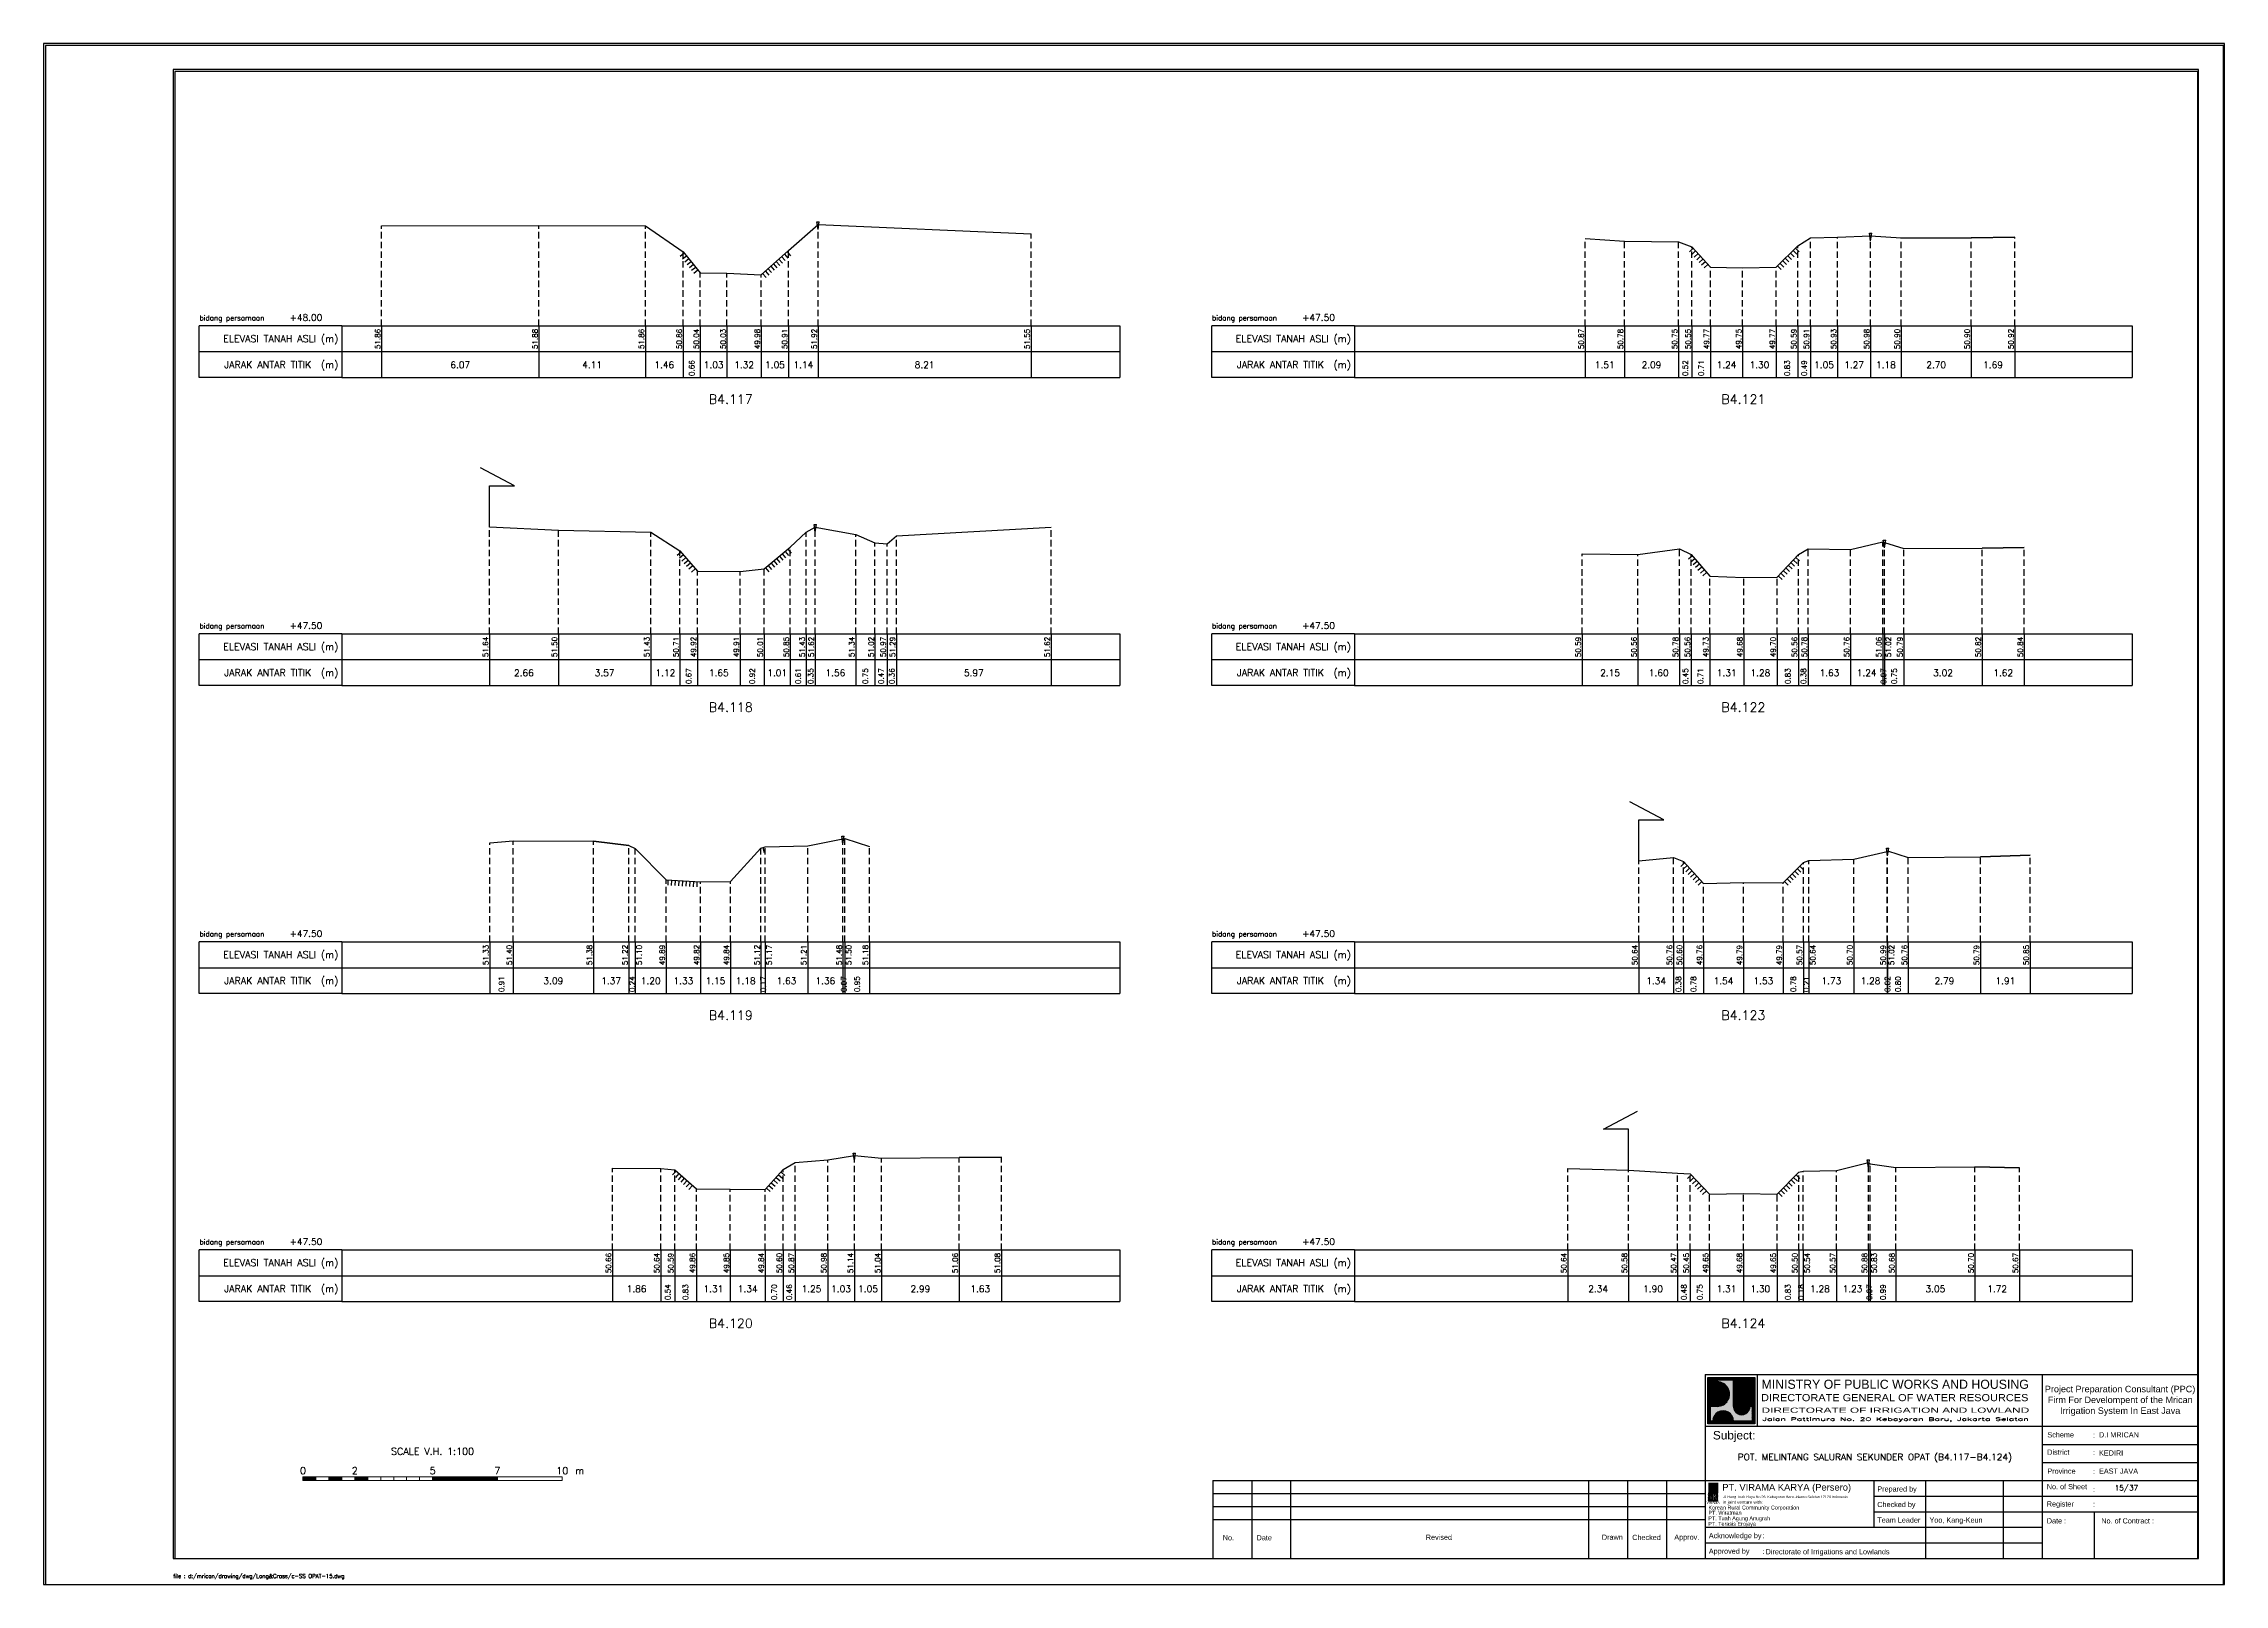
# Model space of a CAD drawing. Header units: inches. Extents: x -11 to 3175, y -842 to -783.
# Drawn here: x 1199 to 1283.1, y -842 to -782.6 of the extents above; entities that cross this region are included whole.
import ezdxf
from ezdxf.enums import TextEntityAlignment as Align

# ---------------------------------------------------------------- set-up
doc = ezdxf.new("R2010")
doc.units = ezdxf.units.IN
doc.header["$MEASUREMENT"] = 0
doc.linetypes.add('DASHED2', pattern=[0.375, 0.25, -0.125])
doc.layers.add('KOP', color=7, linetype='Continuous')
doc.layers.add('pelengkap', color=7, linetype='Continuous')
doc.styles.add('ARIAL', font='arial.ttf')
doc.styles.add('battang01', font='arial.ttf')
doc.styles.add('L100', font='simplex.shx', dxfattribs={"height": 0.254})
doc.styles.add('L140', font='simplex.shx', dxfattribs={"height": 0.356})
doc.styles.add('L60', font='simplex.shx', dxfattribs={"height": 0.152})
doc.styles.add('L80', font='simplex.shx', dxfattribs={"height": 0.203})
doc.styles.add('ROMANS-N', font='ROMANS.SHX', dxfattribs={"width": 0.8})
doc.styles.add('SONDU', font='arial.ttf')
doc.styles.get("Standard").update_dxf_attribs({"font": 'simplex.shx'})
doc.styles.add('STYLE1', font='arial.ttf', dxfattribs={"height": 0.2})
pattern_1 = [(45, (0, 0), (-0.08838834764831843, 0.08838834764831845), [])]

# ---------------------------------------------------------------- blocks, each defined once
blk = doc.blocks.new('kop')
at = {"layer": 'KOP'}
h = blk.add_hatch(color=3, dxfattribs=at)
h.paths.add_polyline_path([(609.8653532927285, 69.7965174242664), (591.8076082223538, 69.7965174242664), (591.8076082223538, 51.90947071793616), (609.8653532927285, 51.90947071793616)])
h.paths.add_polyline_path([(592.1020534932645, 52.24844148547069), (592.1020534932645, 69.50460869670152), (609.5341911203627, 69.50460869670152), (609.5341911203627, 52.24844148547069)], flags=16)
edge = h.paths.add_edge_path(flags=0)
edge.add_line((608.873529834174, 52.90910277674104), (601.6712012034158, 52.90910277674104))
edge.add_ellipse((597.6820295724688, 52.91975268540099), major_axis=(2.820780363398898, 2.820780363398898), ratio=0.9999999999999934, start_angle=314.8470375744171, end_angle=495.1529624255826)
edge.add_line((593.6928579415221, 52.90910277674104), (592.7627147794652, 52.90910277674104))
edge.add_line((592.7627147794651, 52.90910277674104), (592.7627147794651, 58.62619728620361))
edge.add_line((592.7627147794651, 58.62619728620368), (595.428986556629, 58.62619728620368))
edge.add_ellipse((595.4289865566291, 63.36824099147847), major_axis=(-3.353131261170752, 3.353131261170752), ratio=0.9999999999999983, start_angle=134.9999999999999, end_angle=314.9999999999999)
edge.add_line((595.4289865566291, 68.11028469675327), (595.4289865566291, 68.84394741944757))
edge.add_line((595.4289865566291, 68.84394741944752), (601.6547436091821, 68.84394741944752))
edge.add_line((601.6547436091821, 68.84394741944752), (601.6547436091821, 58.59413430307072))
edge.add_ellipse((604.8563547331537, 58.62619728605213), major_axis=(2.263994459030571, 2.263994459030571), ratio=0.9999999999991376, start_angle=135.5737774266452, end_angle=315.0000000026869)
edge.add_line((608.0581264027169, 58.62619728620368), (608.873529834174, 58.62619728620368))
edge.add_line((608.873529834174, 58.62619728620368), (608.873529834174, 52.9091027767411))
h = blk.add_hatch(dxfattribs=at)
h.set_pattern_fill('ANSI31', color=21)
h.set_pattern_definition(pattern_1)
h.paths.add_polyline_path([(609.5341911203627, 69.50460869670152), (592.1020534932645, 69.50460869670152), (592.1020534932645, 52.24844148547069), (609.5341911203627, 52.24844148547069)])
edge = h.paths.add_edge_path(flags=16)
edge.add_line((608.0581264038578, 58.62619728331649), (608.873529834174, 58.62619728331649))
edge.add_line((608.873529834174, 58.62619728331649), (608.873529834174, 52.90910277674104))
edge.add_line((608.873529834174, 52.90910277674104), (601.6712012043477, 52.90910277674104))
edge.add_ellipse((597.6820295732255, 52.91975268530538), major_axis=(-2.820780363950464, 2.820780363950464), ratio=0.9999999999999999, start_angle=224.8470375717975, end_angle=405.1529624282025)
edge.add_line((593.6928579421033, 52.90910277674104), (592.7627147794651, 52.90910277674104))
edge.add_line((592.7627147794651, 52.90910277674104), (592.7627147794651, 58.62619728331649))
edge.add_line((592.7627147794651, 58.62619728331649), (595.4289865705781, 58.62619728331649))
edge.add_ellipse((595.4289865571182, 63.3682409894528), major_axis=(-3.353131262124677, 3.353131262124677), ratio=0.9999999999999912, start_angle=134.9999999999997, end_angle=314.9999999999998)
edge.add_line((595.4289865571182, 68.11028469676671), (595.4289865571182, 68.84394741944752))
edge.add_line((595.4289865571182, 68.84394741944752), (601.6547436095548, 68.84394741944752))
edge.add_line((601.6547436095548, 68.84394741944752), (601.6547436095548, 58.5941344047481))
edge.add_ellipse((604.8563547345466, 58.62619728331649), major_axis=(-2.263994459341034, 2.263994459341035), ratio=0.999999999999965, start_angle=45.57377555810933, end_angle=225.000000000001)
h = blk.add_hatch(color=3, dxfattribs=at)
edge = h.paths.add_edge_path()
edge.add_line((601.6547436091821, 68.84394741944752), (595.4289865566291, 68.84394741944752))
edge.add_line((595.4289865566291, 68.84394741944752), (595.4289865566291, 68.11028469675321))
edge.add_ellipse((595.4289865566291, 63.36824099147847), major_axis=(-3.353131261170759, 3.353131261170758), ratio=0.9999999999999979, start_angle=134.9999999999999, end_angle=314.99999999999994, ccw=False)
edge.add_line((595.4289865566291, 58.62619728620368), (592.7627147794652, 58.62619728620368))
edge.add_line((592.7627147794651, 58.62619728620368), (592.7627147794651, 52.9091027767411))
edge.add_line((592.7627147794651, 52.90910277674104), (593.692857941522, 52.90910277674104))
edge.add_ellipse((597.6820295724688, 52.91975268540099), major_axis=(-2.820780363398898, 2.820780363398898), ratio=0.9999999999999934, start_angle=-135.1529624255826, end_angle=45.15296242558293, ccw=False)
edge.add_line((601.6712012034156, 52.90910277674104), (608.8735298341738, 52.90910277674104))
edge.add_line((608.873529834174, 52.90910277674104), (608.873529834174, 58.62619728620361))
edge.add_line((608.873529834174, 58.62619728620368), (608.0581264027169, 58.62619728620368))
edge.add_ellipse((604.856354733136, 58.62619728987087), major_axis=(2.263994459042317, 2.263994459042318), ratio=0.9999999999997576, start_angle=134.426222510409, end_angle=314.999999934367, ccw=False)
edge.add_line((601.6547436091821, 58.65826027636805), (601.6547436091821, 68.8439474194476))
h = blk.add_hatch(dxfattribs=at)
h.set_pattern_fill('ANSI31', color=41)
h.set_pattern_definition(pattern_1)
h.paths.add_polyline_path([(595.5939701222399, 25.44229578518152), (591.9923714647559, 25.44229578518152), (591.9923714647559, 22.12011222587194), (595.5939701222399, 22.12011222587194)])
h.paths.add_polyline_path([(594.8290399212113, 23.80107538915849), (595.486404190889, 22.50553331270966), (594.9518442189607, 22.50553331270966), (594.3704352444638, 23.59173922572727), (594.3704352444638, 22.50553331270966), (593.8526512319377, 22.50553331270966), (593.8526512319377, 24.7253559070662), (593.2416323709347, 22.50553331270966), (592.8436656118323, 22.50553331270966), (592.1206616099082, 25.0450254569166), (592.6728596590955, 25.0450254569166), (593.0257276515837, 23.53939475651638), (593.4088768836065, 25.0450254569166), (594.3704352444638, 25.0450254569166), (594.3704352444638, 23.99209855350495), (594.8904903176194, 25.0450254569166), (595.4627761213299, 25.0450254569166)], flags=16)
at = {"color": 2}
blk.add_lwpolyline([(-49.29008735655361, -9.987386569675465), (790.6905617838997, -9.987386569675465), (790.6905617838997, 583.2926438577114), (-49.29008735655361, 583.2926438577114)], close=True, dxfattribs=at)
at = {"color": 6}
blk.add_lwpolyline([(0.6493091440684111, 0.0004927304488262507), (780.7026824837753, 0.0004927304488262507), (780.7026824837753, 573.3047645575871), (0.6493091440684111, 573.3047645575871)], close=True, dxfattribs=at)
at = {"layer": 'KOP', "color": 5}
for p, q in [((590.8030303217506, 70.96299432783698), (590.8030303217506, 29.98464833497903)), ((590.8030303217506, 70.96299432783698), (780.7026824837753, 70.96299432783698)), ((400.9033781597261, 29.98464833497903), (400.9033781597261, 0.0004927304488262507)), ((400.9033781597261, 29.98464833497903), (590.8030303217506, 29.98464833497903)), ((590.8030303217506, 29.98464833497903), (590.8030303217506, 0.0004927304488262507))]:
    blk.add_line(p, q, dxfattribs=at)
at = {"layer": 'KOP', "color": 3}
for p, q in [((591.8076082223538, 69.7965174242664), (609.8653532927285, 69.7965174242664)), ((591.8076082223538, 51.90947071793616), (591.8076082223538, 69.7965174242664)), ((592.1020534932645, 69.50460869670152), (609.5341911203627, 69.50460869670152)), ((592.1020534932645, 52.24844148547069), (592.1020534932645, 69.50460869670152)), ((595.4289865571182, 68.84394741502373), (595.4289865571182, 68.1102846954029)), ((595.4289865566291, 68.84394741944752), (601.6547436091821, 68.84394741944752)), ((601.6547436095548, 58.59413430414176), (601.6547436095548, 68.84394741502373)), ((609.5341911203627, 69.50460869670152), (609.5341911203627, 52.24844148547069)), ((609.8653532927285, 69.7965174242664), (609.8653532927285, 51.90947071793616)), ((609.8653532927285, 51.90947071793616), (591.8076082223538, 51.90947071793616)), ((609.5341911203627, 52.24844148547069), (592.1020534932645, 52.24844148547069)), ((592.7627147794651, 52.90910277674104), (592.7627147794651, 58.62619728620368)), ((595.4289865571182, 58.62619728331649), (592.7627147799426, 58.62619728331649)), ((593.6928579415221, 52.90910277674104), (592.7627147794651, 52.90910277674104)), ((608.873529834174, 52.90910277674104), (601.6712012034156, 52.90910277674104)), ((608.8735298352565, 58.62619728331649), (608.0581264038578, 58.62619728331649)), ((608.873529834174, 58.62619728620368), (608.873529834174, 52.90910277674104)), ((720.7343712747147, 43.97725428375983), (780.7026824837753, 43.97725428375983)), ((720.7343712747147, 36.98095130936949), (780.7026824837753, 36.98095130936949)), ((415.895455961991, 29.98464833497903), (415.895455961991, 0.0004927304488262507)), ((430.8875337642562, 29.98464833497903), (430.8875337642562, 0.0004927304488262507)), ((545.8267969149554, 29.98464833497903), (545.8267969149554, 0.0004927304488262507)), ((560.8188747172203, 29.98464833497903), (560.8188747172203, 0.0004927304488262507)), ((575.8109525194855, 29.98464833497903), (575.8109525194855, 0.0004927304488262507)), ((655.7687007982327, 29.98464833497903), (655.7687007982327, 11.99415497226093)), ((675.7581378679197, 29.98464833497903), (675.7581378679197, 0.0004927304488262507)), ((705.7422934724498, 29.98464833497903), (705.7422934724498, 0.0004927304488262507)), ((400.9033781597261, 24.98728906755738), (590.8030303217506, 24.98728906755738)), ((400.9033781597261, 19.98992980013563), (590.8030303217506, 19.98992980013563)), ((655.7687007982327, 23.98781721407303), (720.7343712747147, 23.98781721407303)), ((655.7687007982327, 17.99098609316704), (720.7343712747147, 17.99098609316704)), ((720.7343712747147, 23.98781721407303), (780.7026824837753, 23.98781721407303)), ((720.7343712747147, 17.99098609316704), (780.7026824837753, 17.99098609316704)), ((740.7238083444017, 17.99098609316704), (740.7238083444017, 0.0004927304488262507)), ((400.9033781597261, 14.99257053271398), (590.8030303217506, 14.99257053271398)), ((590.8030303217506, 5.997323851354935), (720.7343712747147, 5.997323851354935))]:
    blk.add_line(p, q, dxfattribs=at)
at = {"layer": 'KOP', "color": 4}
for p, q in [((610.7924673914374, 70.96299432783698), (610.7924673914374, 50.97355725815018)), ((720.7343712747147, 70.96299432783698), (720.7343712747147, 0.0004927304488262507)), ((590.8030303217506, 50.97355725815018), (720.7343712747147, 50.97355725815018)), ((720.7343712747147, 50.97355725815018), (780.7026824837753, 50.97355725815018)), ((590.8030303217506, 29.98464833497903), (720.7343712747147, 29.98464833497903)), ((720.7343712747147, 29.98464833497903), (780.7026824837753, 29.98464833497903)), ((590.8030303217506, 11.99415497226093), (720.7343712747147, 11.99415497226093))]:
    blk.add_line(p, q, dxfattribs=at)
at = {"layer": 'KOP', "color": 41}
blk.add_line((595.5939701222399, 22.12011222587194), (591.9923714647559, 22.12011222587194), dxfattribs=at)
for points in [[(591.9923714647559, 25.44229578518152), (595.5939701222399, 25.44229578518152)], [(592.2042302093139, 25.44229578518152), (592.4160889538717, 25.44229578518152)], [(592.6279476984296, 25.44229578518152), (592.8398064429874, 25.44229578518152)], [(593.0516651875452, 25.44229578518152), (593.2635239321031, 25.44229578518152)], [(593.475382676661, 25.44229578518152), (593.6872414212188, 25.44229578518152)], [(593.8991001657766, 25.44229578518152), (594.1109589103345, 25.44229578518152)], [(594.3228176548924, 25.44229578518152), (594.5346763994503, 25.44229578518152)], [(594.7465351440081, 25.44229578518152), (594.958393888566, 25.44229578518152)], [(595.1702526331238, 25.44229578518152), (595.3821113776818, 25.44229578518152)], [(592.1206616099082, 25.0450254569166), (592.6728596590955, 25.0450254569166)], [(592.1206616099082, 25.0450254569166), (592.8436656118323, 22.50553331270964)], [(592.6728596590955, 25.04502545691657), (593.0257276515837, 23.53939475651638), (593.4088768836065, 25.04502545691663)], [(592.8436656118323, 22.50553331270966), (593.2416323709347, 22.50553331270966)], [(593.2416323709347, 22.50553331270964), (593.8526512319377, 24.7253559070662)], [(593.4088768836065, 25.0450254569166), (594.3704352444638, 25.0450254569166)], [(593.8526512319377, 22.50553331270966), (593.8526512319377, 24.7253559070662)], [(593.8526512319377, 22.50553331270966), (594.3704352444638, 22.50553331270966)], [(594.3704352444638, 25.0450254569166), (594.3704352444638, 23.99209855350495)], [(594.3704352444638, 23.99209855350495), (594.8904903176194, 25.04502545691664)], [(594.9518442189607, 22.50553331270961), (594.3704352444638, 23.59173922572727)], [(594.3704352444638, 23.59173922572727), (594.3704352444638, 22.50553331270966)], [(594.8290399212113, 23.80107538915849), (595.4627761213299, 25.04502545691658)], [(594.8290399212113, 23.80107538915849), (595.486404190889, 22.50553331270966)], [(594.8904903176194, 25.0450254569166), (595.4627761213299, 25.0450254569166)], [(594.9518442189607, 22.50553331270966), (595.486404190889, 22.50553331270966)]]:
    blk.add_lwpolyline(points, dxfattribs=at)
at = {"layer": 'KOP', "color": 42}
for points in [[(592.1962927759001, 29.11418325926331), (592.1962927759001, 25.44229578518152)], [(592.5354066955362, 29.11418325926331), (592.5354066955362, 25.44229578518152)], [(592.9591241846518, 29.11418325926331), (592.9591241846518, 25.44229578518152)], [(593.3828416737675, 29.11418325926331), (593.3828416737675, 25.44229578518152)], [(593.8065591628832, 29.11418325926331), (593.8065591628832, 25.44229578518152)], [(594.2302766519989, 29.11418325926331), (594.2302766519989, 25.44229578518152)], [(594.6539941411147, 29.11418325926331), (594.6539941411147, 25.44229578518152)], [(595.0777116302304, 29.11418325926331), (595.0777116302304, 25.44229578518152)], [(595.5014291193462, 29.11418325926331), (595.5014291193462, 25.44229578518152)]]:
    blk.add_lwpolyline(points, dxfattribs=at)
at = {"layer": 'KOP', "color": 3}
for centre, major_axis, ratio, start_param, end_param in [((595.4289865571182, 63.3682409894528), (-3.353131262124677, 3.353131262124677), 0.9999999999999912, 2.35619449019234, 5.497787143782134), ((597.6820295732255, 52.91975268530538), (-2.820780363950464, 2.820780363950464), 0.9999999999999998, 3.924321118983262, 7.071253168581014), ((604.8563547345466, 58.62619728331649), (-2.263994459341034, 2.263994459341035), 0.9999999999999651, 0.7853981633974656, 3.926990816987259)]:
    blk.add_ellipse(centre, major_axis=major_axis, ratio=ratio, start_param=start_param, end_param=end_param, dxfattribs=at)
at = {"layer": 'KOP', "color": 5, "style": 'SONDU'}
for s, height, width, p, p2 in [('MINISTRY OF PUBLIC WORKS AND HOUSING', 3.49815148719519, 0.9710490151369037, (612.4932982688147, 65.39724920043633), (715.583635835389, 65.39724920043633)), ('DIRECTORATE GENERAL OF WATER RESOURCES', 2.748547597081934, 1.100714376561997, (612.3259886324004, 60.61804978528377), (715.4154333181652, 60.61804978528377)), ('DIRECTORATE OF IRRIGATION AND LOWLAND', 1.99894370696868, 1.63875262601232, (612.5247331509995, 56.15346481889102), (715.7518429621628, 56.15346481889102))]:
    blk.add_text(s, height=height, dxfattribs=dict(at, width=width)).set_placement(p, p2, align=Align.FIT)
at = {"layer": 'KOP', "color": 3, "style": 'ROMANS-N', "width": 1.832260783358812}
blk.add_text('Jalan Pattimura No. 20 Kebayoran Baru, Jakarta Selatan', height=1.249339816855425, dxfattribs=at).set_placement((612.7914110984061, 53.0739527913797), (715.583635835389, 53.0739527913797), align=Align.FIT)
at = {"layer": 'KOP', "color": 5, "style": 'ARIAL'}
blk.add_text('Subject:', height=3.252150442789123, dxfattribs=at).set_placement((593.7538629287924, 45.86653647040268))
at = {"layer": 'KOP', "color": 3}
for s, height, style, p in [('Scheme', 1.99894370696868, 'battang01', (722.7467307064071, 46.65722556886666)), ('District', 1.99894370696868, 'battang01', (722.6754973804648, 39.96707763894264)), (':', 1.99894370696868, 'battang01', (740.368327375754, 46.56012324452533)), ('D.I MRICAN', 1.99894370696868, 'battang01', (742.6585068305885, 46.65722556886666)), ('Province', 1.99894370696868, 'battang01', (722.7467307064071, 32.66461962008597)), (':', 1.99894370696868, 'battang01', (740.368327375754, 32.56751729574452)), (':', 1.99894370696868, 'battang01', (740.382074427338, 39.86997531646293)), ('KEDIRI', 1.99894370696868, 'battang01', (742.6585068305885, 39.66092259447632)), ('EAST JAVA', 1.99894370696868, 'battang01', (742.6585068305885, 32.66461962008597)), ('Prepared by', 1.99894370696868, 'battang01', (657.1430811109453, 25.78808395849862)), ('No. of Sheet ', 1.99894370696868, 'battang01', (722.520620818671, 26.67669459981798)), (':', 1.99894370696868, 'battang01', (740.3764858407951, 25.61838168175072)), ('in joint venture with:', 1.249339816855425, 'SONDU', (597.5578460284455, 21.07202452231022)), ('Checked by', 1.99894370696868, 'battang01', (657.1430811109453, 19.79125283759251)), ('Register', 1.99894370696868, 'battang01', (722.520620818671, 20.01807698302375)), (':', 1.99894370696868, 'battang01', (740.3598310849088, 19.92097465868241)), ('No.', 2, 'STYLE1', (404.7326663119579, 6.989602865739329)), ('Date', 2, 'STYLE1', (417.7761580577991, 6.989602865739329)), ('Revised', 2, 'STYLE1', (483.0371936477145, 7.169341252978228)), ('Drawn', 2, 'STYLE1', (550.9231662973559, 7.182965166626985)), ('Checked', 2, 'STYLE1', (562.6224972631348, 7.108401592637279)), ('Approv.', 2, 'STYLE1', (578.86250988613, 7.205550314016108)), ('Acknowledge by', 1.99894370696868, 'battang01', (592.1774106344633, 7.797590595780406)), (':', 1.99894370696868, 'battang01', (612.7647815001492, 7.813086169812294)), ('Team Leader', 1.99894370696868, 'battang01', (657.1430811109453, 13.79442171668651)), ('Yoo, Kang-Keun', 1.99894370696868, 'battang01', (677.261691985017, 13.79442171668651)), ('Date :', 1.99894370696868, 'battang01', (722.520620818671, 13.48542904786333)), ('No. of Contract :', 1.99894370696868, 'battang01', (743.5203251274443, 13.48542904786333)), ('Approved by', 1.99894370696868, 'battang01', (592.1774106344633, 1.800759474874411)), (':', 1.99894370696868, 'battang01', (612.8062382028575, 1.771932832116903)), ('Directorate of Irrigations and Lowlands', 1.99894370696868, 'battang01', (614.0846811434608, 1.594699671224788))]:
    blk.add_text(s, height=height, dxfattribs=dict(at, style=style)).set_placement(p)
at = {"layer": 'KOP', "color": 6, "style": 'SONDU'}
blk.add_text('PT. VIRAMA KARYA (Persero)', height=2.580944750812598, dxfattribs=at).set_placement((597.3630730504415, 26.14584984606049))
at = {"layer": 'KOP', "color": 42, "style": 'SONDU'}
blk.add_text('VIRAMA', height=0.9417941134961573, dxfattribs=at).set_placement((591.2959839900191, 21.03873930941651))
at = {"layer": 'KOP', "color": 4, "style": 'SONDU'}
for s, p in [('Korean Rural Community Corporation', (592.0172325651579, 18.85809622764893)), ('PT. Wiratman', (592.0172325651579, 16.86431729777243)), ('PT. Terasis Erojaya', (591.9444979581187, 12.58833032325808)), ('PT. Tuah Agung Anugrah', (591.9984246368545, 14.73155498450907))]:
    blk.add_text(s, height=1.49920778022651, dxfattribs=at).set_placement(p)
at = {"layer": 'KOP', "color": 3, "insert": (719.8583502723425, 60.76950394133539), "char_height": 2.49867963371085, "width": 61.43936713392102, "attachment_point": 4, "style": 'SONDU'}
blk.add_mtext('\\pi1.9124;Project Preparation Consultant (PPC)\\P\\pi3.0493;Firm For Develompent of the Mrican \\P\\pi7.7731;Irrigation System In East Java', dxfattribs=at)
at = {"layer": 'KOP', "color": 2, "insert": (597.5716775050441, 24.25098294227902), "char_height": 0.9994718534843399, "width": 48.71807324837515, "attachment_point": 1, "style": 'SONDU'}
blk.add_mtext('Jl. Hang Tuah Raya No.26, Kebayoran Baru Jakarta Selatan 12120 Indonesia', dxfattribs=at)
blk = doc.blocks.new('*X6')
at = {"color": 0}
for p, q in [((20000, 6250), (25000, 6250)), ((20000, 6200), (25000, 6200)), ((20000, 6150), (25000, 6150)), ((20000, 6100), (25000, 6100)), ((20000, 6050), (25000, 6050))]:
    blk.add_line(p, q, dxfattribs=at)
blk = doc.blocks.new('*X5')
at = {"color": 0}
for p, q in [((14000, 6250), (15000, 6250)), ((14000, 6200), (15000, 6200)), ((14000, 6150), (15000, 6150)), ((14000, 6100), (15000, 6100)), ((14000, 6050), (15000, 6050))]:
    blk.add_line(p, q, dxfattribs=at)
blk = doc.blocks.new('*X3')
at = {"color": 0}
for p, q in [((10000, 6250), (11000, 6250)), ((10000, 6200), (11000, 6200)), ((10000, 6150), (11000, 6150)), ((10000, 6100), (11000, 6100)), ((10000, 6050), (11000, 6050))]:
    blk.add_line(p, q, dxfattribs=at)
blk = doc.blocks.new('*X4')
at = {"color": 0}
for p, q in [((12000, 6250), (13000, 6250)), ((12000, 6200), (13000, 6200)), ((12000, 6150), (13000, 6150)), ((12000, 6100), (13000, 6100)), ((12000, 6050), (13000, 6050))]:
    blk.add_line(p, q, dxfattribs=at)
blk = doc.blocks.new('c100')
at = {"color": 2}
blk.add_lwpolyline([(-5, -1), (79.10000000000002, -1), (79.10000000000002, 58.4), (-5, 58.4)], close=True, dxfattribs=at)
at = {"color": 6}
blk.add_lwpolyline([(0, 0), (78.10000000000002, 0), (78.10000000000002, 57.4), (3.516176065587739e-15, 57.4)], close=True, dxfattribs=at)
at = {"color": 3, "lineweight": 0}
for points in [[(5, 3), (5.5, 3), (5.5, 3.15), (5, 3.15)], [(5.5, 3), (6, 3), (6, 3.15), (5.5, 3.15)], [(6, 3), (6.5, 3), (6.5, 3.15), (6, 3.15)], [(6.5, 3), (7, 3), (7, 3.15), (6.5, 3.15)], [(7, 3), (7.5, 3), (7.5, 3.15), (7, 3.15)], [(7.5, 3), (8, 3), (8, 3.15), (7.5, 3.15)], [(8, 3), (8.5, 3), (8.5, 3.15), (8, 3.15)], [(8.5, 3), (9, 3), (9, 3.15), (8.5, 3.15)], [(9, 3), (9.5, 3), (9.5, 3.15), (9, 3.15)], [(9.5, 3), (10, 3), (10, 3.15), (9.5, 3.15)], [(10, 3), (12.5, 3), (12.5, 3.15), (10, 3.15)], [(12.5, 3), (15, 3), (15, 3.15), (12.5, 3.15)]]:
    blk.add_lwpolyline(points, close=True, dxfattribs=at)
at = {"color": 1, "lineweight": 0, "xscale": 0.0005, "yscale": 0.0005, "zscale": 0.0005}
for name in ['*X3', '*X4', '*X5', '*X6']:
    blk.add_blockref(name, (0, 0), dxfattribs=at)
at = {"color": 3}
for s, p in [('SCALE V.H. 1:100', (10, 4)), ('0', (5, 3.25)), ('2', (7, 3.25)), ('5', (10, 3.25)), ('7', (12.5, 3.25)), ('10', (15, 3.25))]:
    blk.add_text(s, height=0.27, dxfattribs=at).set_placement(p, align=Align.CENTER)
blk.add_text('m', height=0.27, dxfattribs=at).set_placement((15.5, 3.25))
blk = doc.blocks.new('das2')
at = {"color": 5, "linetype": 'Continuous'}
for q in [(0, 1), (17.75, 0.9999999999999973)]:
    blk.add_line((2.75, 1), q, dxfattribs=at)
at = {"color": 3, "linetype": 'Continuous'}
for p, q in [((2.75, 1), (2.75, 0)), ((17.75, 0.9999999999999973), (17.75, -2.664535259100376e-15)), ((0, 0.5000000000000004), (17.75, 0.4999999999999973)), ((2.75, 0), (0, 0)), ((2.75, 0), (17.75, -2.664535259100376e-15))]:
    blk.add_line(p, q, dxfattribs=at)
blk.add_lwpolyline([(0, 0), (0, 1)], dxfattribs=at)
blk.add_text('bidang persamaan', height=0.1, dxfattribs=at).set_placement((0.005000000000000004, 1.100000000000001))
at = {"color": 5, "linetype": 'Continuous'}
for s, p in [('ELEVASI TANAH ASLI (m)', (2.683279515513197, 0.6825000000000001)), ('JARAK ANTAR TITIK  (m)', (2.683279515513197, 0.1825000000000001))]:
    blk.add_text(s, height=0.135, dxfattribs=at).set_placement(p, align=Align.RIGHT)
blk = doc.blocks.new('gbrpatok')
at = {"color": 2, "linetype": 'Continuous'}
for p, q in [((-0.0004517254713327645, 0.0009574234873781506), (0.0004517254713327645, 0.0009574234873781506)), ((0, -0.001962284437723838), (-0.0004517254713327645, 0.0009574234873781506)), ((0, -0.001962284437723838), (0.0004517254713327645, 0.0009574234873781506))]:
    blk.add_line(p, q, dxfattribs=at)
blk = doc.blocks.new('rumahki')
at = {"color": 3, "linetype": 'Continuous'}
blk.add_lwpolyline([(0, 0), (0, 0.01576461611489322), (0.009615698653525406, 0.01576461611489322), (-0.003502072417772339, 0.02270718004444916)], dxfattribs=at)
blk = doc.blocks.new('rumahka')
at = {"color": 3, "linetype": 'Continuous'}
blk.add_lwpolyline([(0, 0), (0, 0.01576461611489322), (-0.009615698653525406, 0.01576461611489322), (0.003502072417772339, 0.02270718004444916)], dxfattribs=at)

msp = doc.modelspace()

# ---------------------------------------------------------------- linework, layer by layer
at = {"color": 2, "linetype": 'Continuous', "lineweight": -3}
for p, q in [((1212.034491516007, -789.6278469917723), (1218.100331366007, -789.6078469917722)), ((1218.100331366007, -789.6078469917722), (1222.205440545007, -789.6238469917723)), ((1222.205440545007, -789.6238469917723), (1223.664094234008, -790.6258469917723)), ((1227.730455473007, -790.5808469917723), (1228.869307966007, -789.5668469917723)), ((1228.869307966007, -789.5668469917723), (1237.079401571008, -789.9318469917723)), ((1258.448634097404, -790.114758496888), (1259.961579262404, -790.209758496888)), ((1259.961579262404, -790.209758496888), (1262.053260535404, -790.240758496888)), ((1262.053260535404, -790.240758496888), (1262.568496389404, -790.437758496888)), ((1262.568496389404, -790.437758496888), (1263.280552584404, -791.220758496888)), ((1265.818666668404, -791.220758496888), (1266.650727462404, -790.396758496888)), ((1266.650727462404, -790.396758496888), (1267.135916071404, -790.080758496888)), ((1267.135916071404, -790.080758496888), (1268.184001748404, -790.057758496888)), ((1268.184001748404, -790.057758496888), (1269.457314357404, -790.003758496888)), ((1269.457314357404, -790.003758496888), (1270.637382999404, -790.090758496888)), ((1270.637382999404, -790.090758496888), (1273.335904307404, -790.088758496888)), ((1273.335904307404, -790.088758496888), (1275.022192882404, -790.062758496888)), ((1223.664094234008, -790.6258469917723), (1224.322510742007, -791.4428469917723)), ((1226.676709051007, -791.5098469917723), (1227.730455473007, -790.5808469917723)), ((1263.280552584404, -791.220758496888), (1264.521845484404, -791.240758496888)), ((1264.521845484404, -791.240758496888), (1265.818666668404, -791.220758496888)), ((1224.322510742007, -791.4428469917723), (1225.354140687007, -791.4538469917723)), ((1225.354140687007, -791.4538469917723), (1226.676709051007, -791.5098469917723)), ((1216.194919626582, -801.2237792471626), (1218.850510825582, -801.3607792471627)), ((1218.850510825582, -801.3607792471627), (1222.418573568582, -801.4317792471627)), ((1222.418573568582, -801.4317792471627), (1223.538815903582, -802.1517792471627)), ((1227.794698159582, -802.0077792471627), (1228.405159323582, -801.4347792471626)), ((1228.405159323582, -801.4347792471626), (1228.755000716582, -801.2377792471626)), ((1228.755000716582, -801.2377792471626), (1230.316452604582, -801.5187792471627)), ((1231.891734367582, -801.5727792471627), (1237.857236485582, -801.2437792471627)), ((1223.538815903582, -802.1517792471627), (1224.212685778582, -802.9367792471627)), ((1226.786534054582, -802.8517792471627), (1227.794698159582, -802.0077792471627)), ((1230.316452604582, -801.5187792471627), (1231.061588239582, -801.8447792471627)), ((1231.061588239582, -801.8447792471627), (1231.529549508582, -801.8887792471627)), ((1231.529549508582, -801.8887792471627), (1231.891734367582, -801.5727792471627)), ((1258.334140348879, -802.2700758001496), (1260.484049805879, -802.2980758001496)), ((1260.484049805879, -802.2980758001496), (1262.088961352879, -802.0800758001495)), ((1262.088961352879, -802.0800758001495), (1262.542972000879, -802.2980758001496)), ((1262.542972000879, -802.2980758001496), (1263.250578433879, -803.1280758001495)), ((1265.848640630879, -803.1660758001495), (1266.676345219879, -802.3000758001496)), ((1266.676345219879, -802.3000758001496), (1267.054073891879, -802.0790758001496)), ((1267.054073891879, -802.0790758001496), (1268.685157292879, -802.1030758001496)), ((1268.685157292879, -802.1030758001496), (1269.924028019879, -801.8020758001496)), ((1269.924028019879, -801.8020758001496), (1269.992708438879, -801.8390758001495)), ((1269.992708438879, -801.8390758001495), (1270.740578079879, -802.0700758001495)), ((1270.740578079879, -802.0700758001495), (1273.759008745879, -802.0470758001495)), ((1273.759008745879, -802.0470758001495), (1275.383094788879, -802.0230758001496)), ((1224.212685778582, -802.9367792471627), (1225.864982550582, -802.9547792471627)), ((1225.864982550582, -802.9547792471627), (1226.786534054582, -802.8517792471627)), ((1263.250578433879, -803.1280758001495), (1264.564720044879, -803.1860758001495)), ((1264.564720044879, -803.1860758001495), (1265.848640630879, -803.1660758001495)), ((1229.827314432763, -813.2544147578104), (1229.899154532763, -813.2414147578104)), ((1229.899154532763, -813.2414147578104), (1230.845438197763, -813.5564147578104)), ((1216.207075632763, -813.4064147578104), (1217.112377942763, -813.3384147578104)), ((1217.112377942763, -813.3384147578104), (1220.202040773763, -813.3534147578104)), ((1220.202040773763, -813.3534147578104), (1221.571239518763, -813.5134147578104)), ((1221.571239518763, -813.5134147578104), (1221.813977549763, -813.6344147578104)), ((1221.813977549763, -813.6344147578104), (1223.009098170763, -814.8424147578104)), ((1225.483822519763, -814.8974147578103), (1226.664277916763, -813.6174147578104)), ((1226.664277916763, -813.6174147578104), (1226.832188225763, -813.5664147578104)), ((1226.832188225763, -813.5664147578104), (1228.467027330763, -813.5314147578104)), ((1228.467027330763, -813.5314147578104), (1229.827314432763, -813.2544147578104)), ((1260.517766886004, -814.1001479312845), (1261.854799642004, -813.9821479312844)), ((1261.854799642004, -813.9821479312844), (1262.235978636004, -814.1341479312845)), ((1267.079167609004, -814.0951479312844), (1268.811489714004, -814.0401479312844)), ((1268.811489714004, -814.0401479312844), (1270.096168898004, -813.7441479312844)), ((1270.096168898004, -813.7441479312844), (1270.114417187004, -813.7141479312844)), ((1270.114417187004, -813.7141479312844), (1270.911437889004, -813.9801479312845)), ((1270.911437889004, -813.9801479312845), (1273.696509592004, -813.9491479312844)), ((1273.696509592004, -813.9491479312844), (1275.609439298004, -813.8901479312844)), ((1223.009098170763, -814.8424147578104), (1224.334941539763, -814.9194147578104)), ((1224.334941539763, -814.9194147578104), (1225.483822519763, -814.8974147578103)), ((1262.235978636004, -814.1341479312845), (1263.014048042004, -814.9781479312844)), ((1266.085170980004, -814.9511479312844), (1266.868192919004, -814.1641479312844)), ((1266.868192919004, -814.1641479312844), (1267.079167609004, -814.0951479312844)), ((1263.014048042004, -814.9781479312844), (1264.555343523004, -814.9471479312845)), ((1264.555343523004, -814.9471479312845), (1266.085170980004, -814.9511479312844)), ((1227.524384520938, -826.0096757044748), (1227.987341791938, -825.7406757044748)), ((1227.987341791938, -825.7406757044748), (1229.237507337938, -825.6336757044749)), ((1229.237507337938, -825.6336757044749), (1230.267616555938, -825.4676757044748)), ((1230.267616555938, -825.4676757044748), (1231.317896994938, -825.5706757044748)), ((1231.317896994938, -825.5706757044748), (1234.306292700938, -825.5476757044748)), ((1234.306292700938, -825.5476757044748), (1235.936217970938, -825.5306757044748)), ((1268.144649303816, -826.041709862814), (1269.375252813816, -825.733709862814)), ((1269.375252813816, -825.733709862814), (1269.441055548816, -825.780709862814)), ((1269.441055548816, -825.780709862814), (1270.429604747816, -825.933709862814)), ((1220.938381806938, -825.9546757044748), (1222.797449221938, -825.9706757044748)), ((1222.797449221938, -825.9706757044748), (1223.338162176938, -826.0206757044748)), ((1223.338162176938, -826.0206757044748), (1224.171844742938, -826.7556757044748)), ((1226.827374558938, -826.7756757044748), (1227.524384520938, -826.0096757044748)), ((1257.779686763816, -825.970709862814), (1260.117808836816, -826.030709862814)), ((1260.117808836816, -826.030709862814), (1262.012837856816, -826.143709862814)), ((1262.012837856816, -826.143709862814), (1262.497572027816, -826.166709862814)), ((1262.497572027816, -826.166709862814), (1263.247909996816, -826.957709862814)), ((1265.851309284816, -826.957709862814), (1266.683884202816, -826.110709862814)), ((1266.683884202816, -826.110709862814), (1266.859738949816, -826.070709862814)), ((1266.859738949816, -826.070709862814), (1268.144649303816, -826.041709862814)), ((1270.429604747816, -825.933709862814), (1273.479900179816, -825.908709862814)), ((1273.479900179816, -825.908709862814), (1275.196936418816, -825.937709862814)), ((1224.171844742938, -826.7556757044748), (1225.482522616938, -826.7656757044748)), ((1225.482522616938, -826.7656757044748), (1226.827374558938, -826.7756757044748)), ((1263.247909996816, -826.957709862814), (1264.553600295816, -826.931709862814)), ((1264.553600295816, -826.931709862814), (1265.851309284816, -826.957709862814))]:
    msp.add_line(p, q, dxfattribs=at)
at = {"color": 1, "linetype": 'DASHED2', "lineweight": -3}
for p, q in [((1212.034491516007, -793.4858469917723), (1212.034491516007, -789.6278469917723)), ((1218.100331366007, -793.4858469917723), (1218.100331366007, -789.6078469917722)), ((1222.205440545007, -793.4858469917723), (1222.205440545007, -789.6238469917723)), ((1228.869307966007, -793.4858469917723), (1228.869307966007, -789.5668469917723)), ((1237.079401571008, -793.4858469917723), (1237.079401571008, -789.9318469917723)), ((1258.448634097404, -793.486758496888), (1258.448634097404, -790.114758496888)), ((1259.961579262404, -793.486758496888), (1259.961579262404, -790.209758496888)), ((1262.053260535404, -793.486758496888), (1262.053260535404, -790.240758496888)), ((1262.568496389404, -793.486758496888), (1262.568496389404, -790.437758496888)), ((1266.650727462404, -793.486758496888), (1266.650727462404, -790.396758496888)), ((1267.135916071404, -793.486758496888), (1267.135916071404, -790.080758496888)), ((1268.184001748404, -793.486758496888), (1268.184001748404, -790.057758496888)), ((1269.457314357404, -793.486758496888), (1269.457314357404, -790.003758496888)), ((1270.637382999404, -793.486758496888), (1270.637382999404, -790.090758496888)), ((1273.335904307404, -793.486758496888), (1273.335904307404, -790.088758496888)), ((1275.022192882404, -793.486758496888), (1275.022192882404, -790.062758496888)), ((1223.664094234008, -793.4858469917723), (1223.664094234008, -790.6258469917723)), ((1227.730455473007, -793.4858469917723), (1227.730455473007, -790.5808469917723)), ((1263.280552584404, -793.486758496888), (1263.280552584404, -791.220758496888)), ((1264.521845484404, -793.486758496888), (1264.521845484404, -791.240758496888)), ((1265.818666668404, -793.486758496888), (1265.818666668404, -791.220758496888)), ((1224.322510742007, -793.4858469917723), (1224.322510742007, -791.4428469917723)), ((1225.354140687007, -793.4858469917723), (1225.354140687007, -791.4538469917723)), ((1226.676709051007, -793.4858469917723), (1226.676709051007, -791.5098469917723)), ((1216.194919626582, -805.3607792471627), (1216.194919626582, -801.2237792471626)), ((1218.850510825582, -805.3607792471627), (1218.850510825582, -801.3607792471627)), ((1222.418573568582, -805.3607792471627), (1222.418573568582, -801.4317792471627)), ((1228.405159323582, -805.3607792471627), (1228.405159323582, -801.4347792471626)), ((1228.755000716582, -805.3607792471627), (1228.755000716582, -801.2377792471626)), ((1237.857236485582, -805.3607792471627), (1237.857236485582, -801.2437792471627)), ((1223.538815903582, -805.3607792471627), (1223.538815903582, -802.1517792471627)), ((1227.794698159582, -805.3607792471627), (1227.794698159582, -802.0077792471627)), ((1230.316452604582, -805.3607792471627), (1230.316452604582, -801.5187792471627)), ((1231.061588239582, -805.3607792471627), (1231.061588239582, -801.8447792471627)), ((1231.529549508582, -805.3607792471627), (1231.529549508582, -801.8887792471627)), ((1231.891734367582, -805.3607792471627), (1231.891734367582, -801.5727792471627)), ((1258.334140348879, -805.3620758001496), (1258.334140348879, -802.2700758001496)), ((1260.484049805879, -805.3620758001496), (1260.484049805879, -802.2980758001496)), ((1262.088961352879, -805.3620758001496), (1262.088961352879, -802.0800758001495)), ((1262.542972000879, -805.3620758001496), (1262.542972000879, -802.2980758001496)), ((1266.676345219879, -805.3620758001496), (1266.676345219879, -802.3000758001496)), ((1267.054073891879, -805.3620758001496), (1267.054073891879, -802.0790758001496)), ((1268.685157292879, -805.3620758001496), (1268.685157292879, -802.1030758001496)), ((1269.924028019879, -805.3620758001496), (1269.924028019879, -801.8020758001496)), ((1269.992708438879, -805.3620758001496), (1269.992708438879, -801.8390758001495)), ((1270.740578079879, -805.3620758001496), (1270.740578079879, -802.0700758001495)), ((1273.759008745879, -805.3620758001496), (1273.759008745879, -802.0470758001495)), ((1275.383094788879, -805.3620758001496), (1275.383094788879, -802.0230758001496)), ((1224.212685778582, -805.3607792471627), (1224.212685778582, -802.9367792471627)), ((1225.864982550582, -805.3607792471627), (1225.864982550582, -802.9547792471627)), ((1226.786534054582, -805.3607792471627), (1226.786534054582, -802.8517792471627)), ((1263.250578433879, -805.3620758001496), (1263.250578433879, -803.1280758001495)), ((1264.564720044879, -805.3620758001496), (1264.564720044879, -803.1860758001495)), ((1265.848640630879, -805.3620758001496), (1265.848640630879, -803.1660758001495)), ((1229.899154532763, -817.2364147578104), (1229.899154532763, -813.2414147578104)), ((1216.207075632763, -817.2364147578104), (1216.207075632763, -813.4064147578104)), ((1217.112377942763, -817.2364147578104), (1217.112377942763, -813.3384147578104)), ((1220.202040773763, -817.2364147578104), (1220.202040773763, -813.3534147578104)), ((1221.571239518763, -817.2364147578104), (1221.571239518763, -813.5134147578104)), ((1221.813977549763, -817.2364147578104), (1221.813977549763, -813.6344147578104)), ((1226.664277916763, -817.2364147578104), (1226.664277916763, -813.6174147578104)), ((1226.832188225763, -817.2364147578104), (1226.832188225763, -813.5664147578104)), ((1228.467027330763, -817.2364147578104), (1228.467027330763, -813.5314147578104)), ((1229.827314432763, -817.2364147578104), (1229.827314432763, -813.2544147578104)), ((1230.845438197763, -817.2364147578104), (1230.845438197763, -813.5564147578104)), ((1261.854799642004, -817.2371479312844), (1261.854799642004, -813.9821479312844)), ((1268.811489714004, -817.2371479312844), (1268.811489714004, -814.0401479312844)), ((1270.096168898004, -817.2371479312844), (1270.096168898004, -813.7441479312844)), ((1270.114417187004, -817.2371479312844), (1270.114417187004, -813.7141479312844)), ((1270.911437889004, -817.2371479312844), (1270.911437889004, -813.9801479312845)), ((1273.696509592004, -817.2371479312844), (1273.696509592004, -813.9491479312844)), ((1275.609439298004, -817.2371479312844), (1275.609439298004, -813.8901479312844)), ((1223.009098170763, -817.2364147578104), (1223.009098170763, -814.8424147578104)), ((1224.334941539763, -817.2364147578104), (1224.334941539763, -814.9194147578104)), ((1225.483822519763, -817.2364147578104), (1225.483822519763, -814.8974147578103)), ((1260.517766886004, -817.2371479312844), (1260.517766886004, -814.1001479312845)), ((1262.235978636004, -817.2371479312844), (1262.235978636004, -814.1341479312845)), ((1266.868192919004, -817.2371479312844), (1266.868192919004, -814.1641479312844)), ((1267.079167609004, -817.2371479312844), (1267.079167609004, -814.0951479312844)), ((1263.014048042004, -817.2371479312844), (1263.014048042004, -814.9781479312844)), ((1264.555343523004, -817.2371479312844), (1264.555343523004, -814.9471479312845)), ((1266.085170980004, -817.2371479312844), (1266.085170980004, -814.9511479312844)), ((1227.987341791938, -829.1116757044748), (1227.987341791938, -825.7406757044748)), ((1229.237507337938, -829.1116757044748), (1229.237507337938, -825.6336757044749)), ((1230.267616555938, -829.1116757044748), (1230.267616555938, -825.4676757044748)), ((1231.317896994938, -829.1116757044748), (1231.317896994938, -825.5706757044748)), ((1234.306292700938, -829.1116757044748), (1234.306292700938, -825.5476757044748)), ((1235.936217970938, -829.1116757044748), (1235.936217970938, -825.5306757044748)), ((1269.375252813816, -829.111709862814), (1269.375252813816, -825.733709862814)), ((1269.441055548816, -829.111709862814), (1269.441055548816, -825.780709862814)), ((1220.938381806938, -829.1116757044748), (1220.938381806938, -825.9546757044748)), ((1222.797449221938, -829.1116757044748), (1222.797449221938, -825.9706757044748)), ((1223.338162176938, -829.1116757044748), (1223.338162176938, -826.0206757044748)), ((1227.524384520938, -829.1116757044748), (1227.524384520938, -826.0096757044748)), ((1257.779686763816, -829.111709862814), (1257.779686763816, -825.970709862814)), ((1260.117808836816, -829.111709862814), (1260.117808836816, -826.030709862814)), ((1262.012837856816, -829.111709862814), (1262.012837856816, -826.143709862814)), ((1262.497572027816, -829.111709862814), (1262.497572027816, -826.166709862814)), ((1266.683884202816, -829.111709862814), (1266.683884202816, -826.110709862814)), ((1266.859738949816, -829.111709862814), (1266.859738949816, -826.070709862814)), ((1268.144649303816, -829.111709862814), (1268.144649303816, -826.041709862814)), ((1270.429604747816, -829.111709862814), (1270.429604747816, -825.933709862814)), ((1273.479900179816, -829.111709862814), (1273.479900179816, -825.908709862814)), ((1275.196936418816, -829.111709862814), (1275.196936418816, -825.937709862814)), ((1224.171844742938, -829.1116757044748), (1224.171844742938, -826.7556757044748)), ((1225.482522616938, -829.1116757044748), (1225.482522616938, -826.7656757044748)), ((1226.827374558938, -829.1116757044748), (1226.827374558938, -826.7756757044748)), ((1263.247909996816, -829.111709862814), (1263.247909996816, -826.957709862814)), ((1264.553600295816, -829.111709862814), (1264.553600295816, -826.931709862814)), ((1265.851309284816, -829.111709862814), (1265.851309284816, -826.957709862814))]:
    msp.add_line(p, q, dxfattribs=at)
at = {"color": 1, "linetype": 'Continuous', "lineweight": -3}
for p, q in [((1212.034491516007, -793.4858469917723), (1212.034491516007, -795.4858469917723)), ((1218.100331366007, -793.4858469917723), (1218.100331366007, -795.4858469917723)), ((1222.205440545007, -793.4858469917723), (1222.205440545007, -795.4858469917723)), ((1223.664094234008, -793.4858469917723), (1223.664094234008, -795.4858469917723)), ((1224.322510742007, -793.4858469917723), (1224.322510742007, -795.4858469917723)), ((1225.354140687007, -793.4858469917723), (1225.354140687007, -795.4858469917723)), ((1226.676709051007, -793.4858469917723), (1226.676709051007, -795.4858469917723)), ((1227.730455473007, -793.4858469917723), (1227.730455473007, -795.4858469917723)), ((1228.869307966007, -793.4858469917723), (1228.869307966007, -795.4858469917723)), ((1237.079401571008, -793.4858469917723), (1237.079401571008, -795.4858469917723)), ((1258.448634097404, -793.486758496888), (1258.448634097404, -795.486758496888)), ((1259.961579262404, -793.486758496888), (1259.961579262404, -795.486758496888)), ((1262.053260535404, -793.486758496888), (1262.053260535404, -795.486758496888)), ((1262.568496389404, -793.486758496888), (1262.568496389404, -795.486758496888)), ((1263.280552584404, -793.486758496888), (1263.280552584404, -795.486758496888)), ((1264.521845484404, -793.486758496888), (1264.521845484404, -795.486758496888)), ((1265.818666668404, -793.486758496888), (1265.818666668404, -795.486758496888)), ((1266.650727462404, -793.486758496888), (1266.650727462404, -795.486758496888)), ((1267.135916071404, -793.486758496888), (1267.135916071404, -795.486758496888)), ((1268.184001748404, -793.486758496888), (1268.184001748404, -795.486758496888)), ((1269.457314357404, -793.486758496888), (1269.457314357404, -795.486758496888)), ((1270.637382999404, -793.486758496888), (1270.637382999404, -795.486758496888)), ((1273.335904307404, -793.486758496888), (1273.335904307404, -795.486758496888)), ((1275.022192882404, -793.486758496888), (1275.022192882404, -795.486758496888)), ((1216.194919626582, -805.3607792471627), (1216.194919626582, -807.3607792471627)), ((1218.850510825582, -805.3607792471627), (1218.850510825582, -807.3607792471627)), ((1222.418573568582, -805.3607792471627), (1222.418573568582, -807.3607792471627)), ((1223.538815903582, -805.3607792471627), (1223.538815903582, -807.3607792471627)), ((1224.212685778582, -805.3607792471627), (1224.212685778582, -807.3607792471627)), ((1225.864982550582, -805.3607792471627), (1225.864982550582, -807.3607792471627)), ((1226.786534054582, -805.3607792471627), (1226.786534054582, -807.3607792471627)), ((1227.794698159582, -805.3607792471627), (1227.794698159582, -807.3607792471627)), ((1228.405159323582, -805.3607792471627), (1228.405159323582, -807.3607792471627)), ((1228.755000716582, -805.3607792471627), (1228.755000716582, -807.3607792471627)), ((1230.316452604582, -805.3607792471627), (1230.316452604582, -807.3607792471627)), ((1231.061588239582, -805.3607792471627), (1231.061588239582, -807.3607792471627)), ((1231.529549508582, -805.3607792471627), (1231.529549508582, -807.3607792471627)), ((1231.891734367582, -805.3607792471627), (1231.891734367582, -807.3607792471627)), ((1237.857236485582, -805.3607792471627), (1237.857236485582, -807.3607792471627)), ((1258.334140348879, -805.3620758001496), (1258.334140348879, -807.3620758001496)), ((1260.484049805879, -805.3620758001496), (1260.484049805879, -807.3620758001496)), ((1262.088961352879, -805.3620758001496), (1262.088961352879, -807.3620758001496)), ((1262.542972000879, -805.3620758001496), (1262.542972000879, -807.3620758001496)), ((1263.250578433879, -805.3620758001496), (1263.250578433879, -807.3620758001496)), ((1264.564720044879, -805.3620758001496), (1264.564720044879, -807.3620758001496)), ((1265.848640630879, -805.3620758001496), (1265.848640630879, -807.3620758001496)), ((1266.676345219879, -805.3620758001496), (1266.676345219879, -807.3620758001496)), ((1267.054073891879, -805.3620758001496), (1267.054073891879, -807.3620758001496)), ((1268.685157292879, -805.3620758001496), (1268.685157292879, -807.3620758001496)), ((1269.924028019879, -805.3620758001496), (1269.924028019879, -807.3620758001496)), ((1269.992708438879, -805.3620758001496), (1269.992708438879, -807.3620758001496)), ((1270.740578079879, -805.3620758001496), (1270.740578079879, -807.3620758001496)), ((1273.759008745879, -805.3620758001496), (1273.759008745879, -807.3620758001496)), ((1275.383094788879, -805.3620758001496), (1275.383094788879, -807.3620758001496)), ((1216.207075632763, -817.2364147578104), (1216.207075632763, -819.2364147578104)), ((1217.112377942763, -817.2364147578104), (1217.112377942763, -819.2364147578104)), ((1220.202040773763, -817.2364147578104), (1220.202040773763, -819.2364147578104)), ((1221.571239518763, -817.2364147578104), (1221.571239518763, -819.2364147578104)), ((1221.813977549763, -817.2364147578104), (1221.813977549763, -819.2364147578104)), ((1223.009098170763, -817.2364147578104), (1223.009098170763, -819.2364147578104)), ((1224.334941539763, -817.2364147578104), (1224.334941539763, -819.2364147578104)), ((1225.483822519763, -817.2364147578104), (1225.483822519763, -819.2364147578104)), ((1226.664277916763, -817.2364147578104), (1226.664277916763, -819.2364147578104)), ((1226.832188225763, -817.2364147578104), (1226.832188225763, -819.2364147578104)), ((1228.467027330763, -817.2364147578104), (1228.467027330763, -819.2364147578104)), ((1229.827314432763, -817.2364147578104), (1229.827314432763, -819.2364147578104)), ((1229.899154532763, -817.2364147578104), (1229.899154532763, -819.2364147578104)), ((1230.845438197763, -817.2364147578104), (1230.845438197763, -819.2364147578104)), ((1260.517766886004, -817.2371479312844), (1260.517766886004, -819.2371479312844)), ((1261.854799642004, -817.2371479312844), (1261.854799642004, -819.2371479312844)), ((1262.235978636004, -817.2371479312844), (1262.235978636004, -819.2371479312844)), ((1263.014048042004, -817.2371479312844), (1263.014048042004, -819.2371479312844)), ((1264.555343523004, -817.2371479312844), (1264.555343523004, -819.2371479312844)), ((1266.085170980004, -817.2371479312844), (1266.085170980004, -819.2371479312844)), ((1266.868192919004, -817.2371479312844), (1266.868192919004, -819.2371479312844)), ((1267.079167609004, -817.2371479312844), (1267.079167609004, -819.2371479312844)), ((1268.811489714004, -817.2371479312844), (1268.811489714004, -819.2371479312844)), ((1270.096168898004, -817.2371479312844), (1270.096168898004, -819.2371479312844)), ((1270.114417187004, -817.2371479312844), (1270.114417187004, -819.2371479312844)), ((1270.911437889004, -817.2371479312844), (1270.911437889004, -819.2371479312844)), ((1273.696509592004, -817.2371479312844), (1273.696509592004, -819.2371479312844)), ((1275.609439298004, -817.2371479312844), (1275.609439298004, -819.2371479312844)), ((1220.938381806938, -829.1116757044748), (1220.938381806938, -831.1116757044748)), ((1222.797449221938, -829.1116757044748), (1222.797449221938, -831.1116757044748)), ((1223.338162176938, -829.1116757044748), (1223.338162176938, -831.1116757044748)), ((1224.171844742938, -829.1116757044748), (1224.171844742938, -831.1116757044748)), ((1225.482522616938, -829.1116757044748), (1225.482522616938, -831.1116757044748)), ((1226.827374558938, -829.1116757044748), (1226.827374558938, -831.1116757044748)), ((1227.524384520938, -829.1116757044748), (1227.524384520938, -831.1116757044748)), ((1227.987341791938, -829.1116757044748), (1227.987341791938, -831.1116757044748)), ((1229.237507337938, -829.1116757044748), (1229.237507337938, -831.1116757044748)), ((1230.267616555938, -829.1116757044748), (1230.267616555938, -831.1116757044748)), ((1231.317896994938, -829.1116757044748), (1231.317896994938, -831.1116757044748)), ((1234.306292700938, -829.1116757044748), (1234.306292700938, -831.1116757044748)), ((1235.936217970938, -829.1116757044748), (1235.936217970938, -831.1116757044748)), ((1257.779686763816, -829.111709862814), (1257.779686763816, -831.111709862814)), ((1260.117808836816, -829.111709862814), (1260.117808836816, -831.111709862814)), ((1262.012837856816, -829.111709862814), (1262.012837856816, -831.111709862814)), ((1262.497572027816, -829.111709862814), (1262.497572027816, -831.111709862814)), ((1263.247909996816, -829.111709862814), (1263.247909996816, -831.111709862814)), ((1264.553600295816, -829.111709862814), (1264.553600295816, -831.111709862814)), ((1265.851309284816, -829.111709862814), (1265.851309284816, -831.111709862814)), ((1266.683884202816, -829.111709862814), (1266.683884202816, -831.111709862814)), ((1266.859738949816, -829.111709862814), (1266.859738949816, -831.111709862814)), ((1268.144649303816, -829.111709862814), (1268.144649303816, -831.111709862814)), ((1269.375252813816, -829.111709862814), (1269.375252813816, -831.111709862814)), ((1269.441055548816, -829.111709862814), (1269.441055548816, -831.111709862814)), ((1270.429604747816, -829.111709862814), (1270.429604747816, -831.111709862814)), ((1273.479900179816, -829.111709862814), (1273.479900179816, -831.111709862814)), ((1275.196936418816, -829.111709862814), (1275.196936418816, -831.111709862814))]:
    msp.add_line(p, q, dxfattribs=at)
at = {"layer": 'pelengkap', "color": 1, "linetype": 'Continuous', "lineweight": -3}
for p, q in [((1262.615592103418, -790.4895464657757), (1262.467626478025, -790.6241056486728)), ((1266.564733848409, -790.4819190265565), (1266.705465176091, -790.624027060843)), ((1223.708018532645, -790.6803507163162), (1223.552293605377, -790.8058487124247)), ((1223.795867129921, -790.789358165404), (1223.640142202653, -790.9148561615125)), ((1223.883715727197, -790.8983656144918), (1223.727990799928, -791.0238636106003)), ((1223.971564324473, -791.0073730635796), (1223.815839397204, -791.1328710596881)), ((1224.059412921748, -791.1163805126674), (1223.90368799448, -791.2418785087759)), ((1224.147261519024, -791.2253879617552), (1223.991536591756, -791.3508859578637)), ((1224.2351101163, -791.3343954108431), (1224.079385189031, -791.4598934069516)), ((1226.834232556366, -791.3709717050594), (1226.966494734188, -791.5209940911151)), ((1226.939248226605, -791.2783881805842), (1227.071510404427, -791.4284105666399)), ((1227.044263896844, -791.185804656109), (1227.176526074666, -791.3358270421646)), ((1227.149279567083, -791.0932211316338), (1227.281541744905, -791.2432435176894)), ((1227.254295237322, -791.0006376071585), (1227.386557415144, -791.1506599932142)), ((1227.359310907561, -790.9080540826833), (1227.491573085383, -791.0580764687389)), ((1227.4643265778, -790.8154705582081), (1227.596588755622, -790.9654929442637)), ((1227.569342248039, -790.7228870337328), (1227.701604425861, -790.8729094197885)), ((1227.674357918278, -790.6303035092576), (1227.8066200961, -790.7803258953132)), ((1262.709783531446, -790.593122403551), (1262.561817906053, -790.727681586448)), ((1262.803974959474, -790.6966983413263), (1262.65600933408, -790.8312575242234)), ((1262.898166387502, -790.8002742791016), (1262.750200762108, -790.9348334619987)), ((1262.99235781553, -790.9038502168769), (1262.844392190136, -791.038409399774)), ((1263.086549243558, -791.0074261546522), (1262.938583618164, -791.1419853375493)), ((1263.180740671585, -791.1110020924275), (1263.032775046192, -791.2455612753246)), ((1265.868404480404, -791.1715025321993), (1266.009135808087, -791.3136105664857)), ((1265.967880104405, -791.0729906028217), (1266.108611432087, -791.2150986371082)), ((1266.067355728406, -790.9744786734442), (1266.208087056088, -791.1165867077307)), ((1266.166831352406, -790.8759667440667), (1266.307562680089, -791.0180747783531)), ((1266.266306976407, -790.7774548146891), (1266.407038304089, -790.9195628489756)), ((1266.365782600408, -790.6789428853116), (1266.50651392809, -790.8210509195981)), ((1266.465258224408, -790.580430955934), (1266.605989552091, -790.7225389902205)), ((1226.729216886127, -791.4635552295347), (1226.861479063949, -791.6135776155903)), ((1223.584410788482, -802.2048933363574), (1223.432656247926, -802.3351644360711)), ((1223.675600558282, -802.3111215147467), (1223.523846017726, -802.4413926144604)), ((1227.484298651067, -802.2676349431645), (1227.612682014583, -802.4209897995345)), ((1227.591647050526, -802.1777665887032), (1227.720030414042, -802.3311214450732)), ((1227.698995449985, -802.087898234242), (1227.827378813501, -802.241253090612)), ((1223.766790328081, -802.417349693136), (1223.615035787525, -802.5476207928497)), ((1223.857980097881, -802.5235778715253), (1223.706225557325, -802.653848971239)), ((1223.949169867681, -802.6298060499146), (1223.797415327125, -802.7600771496283)), ((1224.040359637481, -802.7360342283039), (1223.888605096924, -802.8663053280176)), ((1224.13154940728, -802.8422624066932), (1223.979794866724, -802.9725335064069)), ((1226.840208254312, -802.806845069932), (1226.968591617828, -802.960199926302)), ((1226.947556653771, -802.7169767154708), (1227.075940017287, -802.8703315718408)), ((1227.05490505323, -802.6271083610095), (1227.183288416746, -802.7804632173795)), ((1227.162253452689, -802.5372400065482), (1227.290636816205, -802.6905948629183)), ((1227.269601852148, -802.447371652087), (1227.397985215664, -802.600726508457)), ((1227.376950251607, -802.3575032976257), (1227.505333615124, -802.5108581539957)), ((1262.588385825852, -802.3513447826939), (1262.436188732868, -802.4810985683315)), ((1262.679213475798, -802.4578827477825), (1262.527016382815, -802.5876365334201)), ((1262.770041125744, -802.5644207128711), (1262.617844032761, -802.6941744985087)), ((1262.860868775691, -802.6709586779597), (1262.708671682707, -802.8007124635973)), ((1262.951696425637, -802.7774966430483), (1262.799499332653, -802.9072504286859)), ((1263.042524075583, -802.8840346081369), (1262.8903269826, -803.0137883937745)), ((1263.13335172553, -802.9905725732254), (1262.981154632546, -803.120326358863)), ((1265.897006584199, -803.1154720991046), (1266.041588587184, -803.2536605371621)), ((1265.993738490839, -803.0142646970148), (1266.138320493824, -803.1524531350723)), ((1266.09047039748, -802.913057294925), (1266.235052400465, -803.0512457329825)), ((1266.18720230412, -802.8118498928352), (1266.331784307105, -802.9500383308927)), ((1266.28393421076, -802.7106424907454), (1266.428516213746, -802.8488309288028)), ((1266.380666117401, -802.6094350886556), (1266.525248120386, -802.747623526713)), ((1266.477398024041, -802.5082276865658), (1266.621980027026, -802.6464161246232)), ((1266.574129930681, -802.407020284476), (1266.718711933667, -802.5452087225334)), ((1226.731256537516, -813.597071101255), (1226.789381270532, -813.7884385891203)), ((1223.078980418804, -814.8464732561406), (1223.06738470929, -815.0461368219728)), ((1223.218744914887, -814.854590252801), (1223.207149205372, -815.0542538186332)), ((1223.358509410969, -814.8627072494614), (1223.346913701455, -815.0623708152937)), ((1223.498273907052, -814.8708242461219), (1223.486678197537, -815.0704878119541)), ((1223.638038403134, -814.8789412427823), (1223.62644269362, -815.0786048086145)), ((1223.777802899217, -814.8870582394427), (1223.766207189702, -815.0867218052749)), ((1223.9175673953, -814.8951752361031), (1223.905971685785, -815.0948388019353)), ((1224.057331891382, -814.9032922327635), (1224.045736181867, -815.1029557985958)), ((1224.197096387465, -814.911409229424), (1224.18550067795, -815.1110727952562)), ((1262.283425060689, -814.1856147826029), (1262.136376914065, -814.321175995988)), ((1262.378317910058, -814.2885484852397), (1262.231269763434, -814.4241096986249)), ((1262.473210759428, -814.3914821878766), (1262.326162612804, -814.5270434012617)), ((1262.568103608797, -814.4944158905134), (1262.421055462173, -814.6299771038986)), ((1262.662996458167, -814.5973495931503), (1262.515948311543, -814.7329108065354)), ((1262.757889307536, -814.7002832957871), (1262.610841160912, -814.8358445091723)), ((1262.852782156906, -814.803216998424), (1262.705734010282, -814.9387782118091)), ((1262.947675006275, -814.9061507010608), (1262.800626859651, -815.041711914446)), ((1266.134542881414, -814.9015252010975), (1266.276322110519, -815.0425877765535)), ((1266.233286684233, -814.8022797407236), (1266.375065913338, -814.9433423161797)), ((1266.332030487052, -814.7030342803498), (1266.473809716158, -814.8440968558059)), ((1266.430774289871, -814.603788819976), (1266.572553518977, -814.7448513954321)), ((1266.529518092691, -814.5045433596022), (1266.671297321796, -814.6456059350583)), ((1266.62826189551, -814.4052978992283), (1266.770041124615, -814.5463604746844)), ((1266.727005698329, -814.3060524388545), (1266.868784927434, -814.4471150143106)), ((1223.390669640953, -826.0669678876452), (1223.258406260466, -826.2169892134032)), ((1223.495684568984, -826.159552253986), (1223.363421188497, -826.309573579744)), ((1223.600699497014, -826.2521366203268), (1223.468436116527, -826.4021579460848)), ((1223.705714425044, -826.3447209866677), (1223.573451044557, -826.4947423124256)), ((1223.810729353075, -826.4373053530085), (1223.678465972588, -826.5873266787664)), ((1223.915744281105, -826.5298897193493), (1223.783480900618, -826.6799110451072)), ((1224.020759209136, -826.6224740856901), (1223.888495828649, -826.7724954114481)), ((1226.968707585117, -826.6203535369939), (1227.116633458908, -826.7549564190697)), ((1227.06292960257, -826.51680542534), (1227.210855476361, -826.6514083074157)), ((1227.157151620023, -826.413257313686), (1227.305077493814, -826.5478601957618)), ((1227.251373637476, -826.3097092020321), (1227.399299511267, -826.4443120841079)), ((1227.345595654929, -826.2061610903781), (1227.49352152872, -826.3407639724539)), ((1227.439817672382, -826.1026129787242), (1227.587743546173, -826.2372158608)), ((1262.545746948891, -826.2174954609637), (1262.400645239891, -826.355138092606)), ((1262.64209679104, -826.3190666572633), (1262.496995082041, -826.4567092889056)), ((1262.73844663319, -826.4206378535629), (1262.593344924191, -826.5582804852052)), ((1262.83479647534, -826.5222090498625), (1262.68969476634, -826.6598516815047)), ((1262.931146317489, -826.623780246162), (1262.78604460849, -826.7614228778043)), ((1266.194803164959, -826.6082646535111), (1266.337433862633, -826.7484662372427)), ((1266.292944273571, -826.5084231651389), (1266.435574971245, -826.6486247488705)), ((1266.391085382183, -826.4085816767666), (1266.533716079858, -826.5487832604982)), ((1266.489226490795, -826.3087401883944), (1266.63185718847, -826.448941772126)), ((1266.587367599408, -826.2088987000221), (1266.729998297082, -826.3491002837537)), ((1226.874485567664, -826.7239016486478), (1227.022411441455, -826.8585045307236)), ((1263.027496159639, -826.7253514424616), (1262.88239445064, -826.8629940741039)), ((1263.123846001789, -826.8269226387612), (1262.97874429279, -826.9645652704035)), ((1265.900379839122, -826.9077891186279), (1266.043010536796, -827.0479907023595)), ((1265.998520947734, -826.8079476302556), (1266.141151645409, -826.9481492139872)), ((1266.096662056346, -826.7081061418834), (1266.239292754021, -826.848307725615))]:
    msp.add_line(p, q, dxfattribs=at)
at = {"layer": 'pelengkap', "color": 8, "linetype": 'Continuous', "lineweight": 60}
for p, q in [((1273.335904307404, -790.088758496888), (1275.022192882404, -790.062758496888)), ((1273.759008745879, -802.0470758001495), (1275.383094788879, -802.0230758001496)), ((1220.202040773763, -813.3534147578104), (1221.571239518763, -813.5134147578104)), ((1273.696509592004, -813.9491479312844), (1275.609439298004, -813.8901479312844)), ((1234.306292700938, -825.5476757044748), (1235.936217970938, -825.5306757044748)), ((1273.479900179816, -825.908709862814), (1275.196936418816, -825.937709862814))]:
    msp.add_line(p, q, dxfattribs=at)

# ---------------------------------------------------------------- block references
at = {"color": 2, "linetype": 'Continuous', "lineweight": -3}
msp.add_blockref('c100', (1204, -841), dxfattribs=at)
for name, p, xscale, yscale, zscale in [('kop', (1204, -841), 0.1, 0.1, 0.1), ('das2', (1205, -795.475), 2, 2, 2), ('das2', (1244.05, -795.475), 2, 2, 2), ('das2', (1205, -807.35), 2, 2, 2), ('das2', (1244.05, -807.35), 2, 2, 2), ('das2', (1205, -819.225), 2, 2, 2), ('das2', (1244.05, -819.225), 2, 2, 2), ('das2', (1205, -831.1), 2, 2, 2), ('das2', (1244.05, -831.1), 2, 2, 2)]:
    msp.add_blockref(name, p, dxfattribs=dict(at, xscale=xscale, yscale=yscale, zscale=zscale))
at = {"color": 1, "linetype": 'Continuous', "lineweight": -3, "xscale": 100, "yscale": 100, "zscale": 100}
for p in [(1228.869307966007, -789.5668469917723), (1269.457314357404, -790.003758496888), (1228.755000716582, -801.2377792471626), (1269.992708438879, -801.8390758001495), (1229.827314432763, -813.2544147578104), (1270.114417187004, -813.7141479312844), (1230.267616555938, -825.4676757044748), (1269.375252813816, -825.733709862814)]:
    msp.add_blockref('gbrpatok', p, dxfattribs=at)
at = {"layer": 'pelengkap', "color": 1, "linetype": 'Continuous', "lineweight": -3, "xscale": 100, "yscale": 100, "zscale": 100}
for name, p in [('rumahki', (1216.194919626582, -801.2237792471626)), ('rumahki', (1260.517766886004, -814.1001479312845)), ('rumahka', (1260.117808836816, -826.030709862814))]:
    msp.add_blockref(name, p, dxfattribs=at)

# ---------------------------------------------------------------- texts
at = {"color": 3, "linetype": 'Continuous', "lineweight": -3, "style": 'L100'}
for s, p in [('+48.00', (1209.115866561296, -793.2904026700543)), ('+47.50', (1248.165866561296, -793.2904026700543)), ('6.07', (1215.067411441007, -795.1108469917723)), ('4.11', (1220.152885955507, -795.1108469917723)), ('1.46', (1222.934767389507, -795.1108469917723)), ('1.03', (1224.838325714507, -795.1108469917723)), ('1.32', (1226.015424869007, -795.1108469917723)), ('1.05', (1227.203582262007, -795.1108469917723)), ('1.14', (1228.299881719508, -795.1108469917723)), ('8.21', (1232.974354768508, -795.1108469917723)), ('1.51', (1259.205106679904, -795.111758496888)), ('2.09', (1261.007419898904, -795.111758496888)), ('1.24', (1263.901199034404, -795.111758496888)), ('1.30', (1265.170256076404, -795.111758496888)), ('1.05', (1267.659958909904, -795.111758496888)), ('1.27', (1268.820658052904, -795.111758496888)), ('1.18', (1270.047348678404, -795.111758496888)), ('2.70', (1271.986643653404, -795.111758496888)), ('1.69', (1274.179048594904, -795.111758496888)), ('+47.50', (1209.115866561296, -805.1654026700543)), ('+47.50', (1248.165866561296, -805.1654026700543)), ('2.66', (1217.522715226082, -806.9857792471627)), ('3.57', (1220.634542197082, -806.9857792471627)), ('1.12', (1222.978694736082, -806.9857792471627)), ('1.65', (1225.038834164582, -806.9857792471627)), ('1.01', (1227.290616107082, -806.9857792471627)), ('1.56', (1229.535726660582, -806.9857792471627)), ('5.97', (1234.874485426582, -806.9857792471627)), ('2.15', (1259.409095077379, -806.9870758001496)), ('1.60', (1261.286505579379, -806.9870758001496)), ('1.31', (1263.907649239379, -806.9870758001496)), ('1.28', (1265.206680337879, -806.9870758001496)), ('1.63', (1267.869615592379, -806.9870758001496)), ('1.24', (1269.304592656379, -806.9870758001496)), ('3.02', (1272.249793412879, -806.9870758001496)), ('1.62', (1274.571051767379, -806.9870758001496)), ('+47.50', (1209.115866561296, -817.0404026700543)), ('+47.50', (1248.165866561296, -817.0404026700543)), ('3.09', (1218.657209358263, -818.8614147578104)), ('1.37', (1220.886640146263, -818.8614147578104)), ('1.20', (1222.411537860263, -818.8614147578104)), ('1.33', (1223.672019855263, -818.8614147578104)), ('1.15', (1224.909382029763, -818.8614147578104)), ('1.18', (1226.074050218263, -818.8614147578104)), ('1.63', (1227.649607778263, -818.8614147578104)), ('1.36', (1229.147170881763, -818.8614147578104)), ('1.34', (1261.186283264004, -818.8621479312844)), ('1.54', (1263.784695782504, -818.8621479312844)), ('1.53', (1265.320257251504, -818.8621479312844)), ('1.73', (1267.945328661504, -818.8621479312844)), ('1.28', (1269.453829306004, -818.8621479312844)), ('2.79', (1272.303973740504, -818.8621479312844)), ('1.91', (1274.652974445004, -818.8621479312844)), ('+47.50', (1209.115866561296, -828.9154026700543)), ('+47.50', (1248.165866561296, -828.9154026700543)), ('1.86', (1221.867915514438, -830.7366757044748)), ('1.31', (1224.827183679938, -830.7366757044748)), ('1.34', (1226.154948587938, -830.7366757044748)), ('1.25', (1228.612424564938, -830.7366757044748)), ('1.03', (1229.752561946938, -830.7366757044748)), ('1.05', (1230.792756775438, -830.7366757044748)), ('2.99', (1232.812094847938, -830.7366757044748)), ('1.63', (1235.121255335938, -830.7366757044748)), ('2.34', (1258.948747800316, -830.736709862814)), ('1.90', (1261.065323346816, -830.736709862814)), ('1.31', (1263.900755146316, -830.736709862814)), ('1.30', (1265.202454790316, -830.736709862814)), ('1.28', (1267.502194126816, -830.736709862814)), ('1.23', (1268.759951058816, -830.736709862814)), ('3.05', (1271.954752463816, -830.736709862814)), ('1.72', (1274.338418299316, -830.736709862814))]:
    msp.add_text(s, height=0.254, dxfattribs=at).set_placement(p, align=Align.CENTER)
at = {"color": 3, "linetype": 'Continuous', "lineweight": -3, "style": 'L80'}
for s, p in [('51.86', (1211.984297034601, -793.9858173212681)), ('51.88', (1218.050136884601, -793.9858173212681)), ('51.86', (1222.155246063601, -793.9858173212681)), ('50.86', (1223.613899752601, -793.9858173212681)), ('50.04', (1224.272316260601, -793.9858173212681)), ('50.03', (1225.303946205601, -793.9858173212681)), ('49.98', (1226.626514569601, -793.9858173212681)), ('50.91', (1227.680260991601, -793.9858173212681)), ('51.92', (1228.819113484601, -793.9858173212681)), ('51.55', (1237.029207089601, -793.9858173212681)), ('50.87', (1258.398439615998, -793.9867288263838)), ('50.78', (1259.911384780998, -793.9867288263838)), ('50.75', (1262.003066053998, -793.9867288263838)), ('50.55', (1262.518301907998, -793.9867288263838)), ('49.77', (1263.230358102998, -793.9867288263838)), ('49.75', (1264.471651002998, -793.9867288263838)), ('49.77', (1265.768472186998, -793.9867288263838)), ('50.59', (1266.600532980998, -793.9867288263838)), ('50.91', (1267.085721589998, -793.9867288263838)), ('50.93', (1268.133807266998, -793.9867288263838)), ('50.98', (1269.407119875998, -793.9867288263838)), ('50.90', (1270.587188517998, -793.9867288263838)), ('50.90', (1273.285709825998, -793.9867288263838)), ('50.92', (1274.971998400998, -793.9867288263838)), ('51.64', (1216.144725145176, -805.8607495766585)), ('51.50', (1218.800316344176, -805.8607495766585)), ('51.43', (1222.368379087176, -805.8607495766585)), ('50.71', (1223.488621422176, -805.8607495766585)), ('49.92', (1224.162491297176, -805.8607495766585)), ('49.91', (1225.814788069176, -805.8607495766585)), ('50.01', (1226.736339573176, -805.8607495766585)), ('50.85', (1227.744503678176, -805.8607495766585)), ('51.43', (1228.354964842176, -805.8607495766585)), ('51.62', (1228.704806235176, -805.8607495766585)), ('51.34', (1230.266258123176, -805.8607495766585)), ('51.02', (1231.011393758176, -805.8607495766585)), ('50.97', (1231.479355027176, -805.8607495766585)), ('51.29', (1231.841539886176, -805.8607495766585)), ('51.62', (1237.807042004176, -805.8607495766585)), ('50.59', (1258.283945867472, -805.8620461296454)), ('50.56', (1260.433855324472, -805.8620461296454)), ('50.78', (1262.038766871472, -805.8620461296454)), ('50.56', (1262.492777519472, -805.8620461296454)), ('49.73', (1263.200383952472, -805.8620461296454)), ('49.68', (1264.514525563472, -805.8620461296454)), ('49.70', (1265.798446149472, -805.8620461296454)), ('50.56', (1266.626150738472, -805.8620461296454)), ('50.78', (1267.003879410472, -805.8620461296454)), ('50.76', (1268.634962811472, -805.8620461296454)), ('51.06', (1269.873833538472, -805.8620461296454)), ('51.02', (1270.242513957472, -805.8620461296454)), ('50.79', (1270.690383598472, -805.8620461296454)), ('50.82', (1273.708814264472, -805.8620461296454)), ('50.84', (1275.332900307472, -805.8620461296454)), ('51.33', (1216.156881151357, -817.7363850873062)), ('51.40', (1217.062183461357, -817.7363850873062)), ('51.38', (1220.151846292357, -817.7363850873062)), ('51.22', (1221.521045037357, -817.7363850873062)), ('51.10', (1222.063783068357, -817.7363850873062)), ('49.89', (1222.958903689357, -817.7363850873062)), ('49.82', (1224.284747058357, -817.7363850873062)), ('49.84', (1225.433628038357, -817.7363850873062)), ('51.12', (1226.614083435357, -817.7363850873062)), ('51.17', (1227.081993744357, -817.7363850873062)), ('51.21', (1228.416832849357, -817.7363850873062)), ('51.48', (1229.777119951357, -817.7363850873062)), ('51.50', (1230.148960051357, -817.7363850873062)), ('51.18', (1230.795243716357, -817.7363850873062)), ('50.64', (1260.467572404598, -817.7371182607802)), ('50.76', (1261.804605160598, -817.7371182607802)), ('50.60', (1262.185784154598, -817.7371182607802)), ('49.76', (1262.963853560598, -817.7371182607802)), ('49.79', (1264.505149041598, -817.7371182607802)), ('49.79', (1266.034976498598, -817.7371182607802)), ('50.57', (1266.817998437598, -817.7371182607802)), ('50.64', (1267.328973127598, -817.7371182607802)), ('50.70', (1268.761295232598, -817.7371182607802)), ('50.99', (1270.045974416598, -817.7371182607802)), ('51.02', (1270.364222705598, -817.7371182607802)), ('50.76', (1270.861243407598, -817.7371182607802)), ('50.79', (1273.646315110598, -817.7371182607802)), ('50.85', (1275.559244816598, -817.7371182607802)), ('50.66', (1220.888187325531, -829.6116460339706)), ('50.64', (1222.747254740531, -829.6116460339706)), ('50.59', (1223.287967695532, -829.6116460339706)), ('49.86', (1224.121650261531, -829.6116460339706)), ('49.85', (1225.432328135531, -829.6116460339706)), ('49.84', (1226.777180077532, -829.6116460339706)), ('50.60', (1227.474190039532, -829.6116460339706)), ('50.87', (1227.937147310531, -829.6116460339706)), ('50.98', (1229.187312856531, -829.6116460339706)), ('51.14', (1230.217422074531, -829.6116460339706)), ('51.04', (1231.267702513532, -829.6116460339706)), ('51.06', (1234.256098219531, -829.6116460339706)), ('51.08', (1235.886023489531, -829.6116460339706)), ('50.64', (1257.729492282409, -829.6116801923098)), ('50.58', (1260.067614355409, -829.6116801923098)), ('50.47', (1261.962643375409, -829.6116801923098)), ('50.45', (1262.447377546409, -829.6116801923098)), ('49.65', (1263.197715515409, -829.6116801923098)), ('49.68', (1264.503405814409, -829.6116801923098)), ('49.65', (1265.801114803409, -829.6116801923098)), ('50.50', (1266.633689721409, -829.6116801923098)), ('50.54', (1267.109544468409, -829.6116801923098)), ('50.57', (1268.094454822409, -829.6116801923098)), ('50.88', (1269.325058332409, -829.6116801923098)), ('50.83', (1269.690861067409, -829.6116801923098)), ('50.68', (1270.379410266409, -829.6116801923098)), ('50.70', (1273.429705698409, -829.6116801923098)), ('50.67', (1275.146741937409, -829.6116801923098))]:
    msp.add_text(s, height=0.203, rotation=90, dxfattribs=at).set_placement(p, align=Align.CENTER)
for s, p in [('0.66', (1223.993302488007, -795.1108469917723)), ('0.52', (1262.310878462404, -795.111758496888)), ('0.71', (1262.924524486904, -795.111758496888)), ('0.83', (1266.234697065404, -795.111758496888)), ('0.49', (1266.893321766904, -795.111758496888)), ('0.67', (1223.875750841082, -806.9857792471627)), ('0.92', (1226.325758302582, -806.9857792471627)), ('0.61', (1228.099928741582, -806.9857792471627)), ('0.35', (1228.580080020082, -806.9857792471627)), ('0.75', (1230.689020422082, -806.9857792471627)), ('0.47', (1231.295568874082, -806.9857792471627)), ('0.36', (1231.710641938082, -806.9857792471627)), ('0.45', (1262.315966676879, -806.9870758001496)), ('0.71', (1262.896775217379, -806.9870758001496)), ('0.83', (1266.262492925379, -806.9870758001496)), ('0.38', (1266.865209555879, -806.9870758001496)), ('0.07', (1269.958368229379, -806.9870758001496)), ('0.75', (1270.366643259379, -806.9870758001496)), ('0.91', (1216.659726787763, -818.8614147578104)), ('0.24', (1221.692608534263, -818.8614147578104)), ('0.17', (1226.748233071263, -818.8614147578104)), ('0.07', (1229.863234482763, -818.8614147578104)), ('0.95', (1230.372296365263, -818.8614147578104)), ('0.38', (1262.045389139004, -818.8621479312844)), ('0.78', (1262.625013339004, -818.8621479312844)), ('0.78', (1266.476681949504, -818.8621479312844)), ('0.21', (1266.973680264004, -818.8621479312844)), ('0.02', (1270.105293042504, -818.8621479312844)), ('0.80', (1270.512927538004, -818.8621479312844)), ('0.54', (1223.067805699438, -830.7366757044748)), ('0.83', (1223.755003459938, -830.7366757044748)), ('0.70', (1227.175879539938, -830.7366757044748)), ('0.46', (1227.755863156438, -830.7366757044748)), ('0.48', (1262.255204942316, -830.736709862814)), ('0.75', (1262.872741012316, -830.736709862814)), ('0.83', (1266.267596743816, -830.736709862814)), ('0.18', (1266.771811576316, -830.736709862814)), ('0.07', (1269.408154181316, -830.736709862814)), ('0.99', (1269.935330148316, -830.736709862814))]:
    msp.add_text(s, height=0.203, rotation=90, dxfattribs=at).set_placement(p, align=Align.MIDDLE_CENTER)
at = {"color": 4, "linetype": 'Continuous', "lineweight": -3, "style": 'L140'}
for s, p in [('B4.117', (1225.500123084671, -796.4873845434007)), ('B4.121', (1264.550123084671, -796.4873845434007)), ('B4.118', (1225.500123084671, -808.3623845434007)), ('B4.122', (1264.550123084671, -808.3623845434007)), ('B4.119', (1225.500123084671, -820.2373845434007)), ('B4.123', (1264.550123084671, -820.2373845434007)), ('B4.120', (1225.500123084671, -832.1123845434007)), ('B4.124', (1264.550123084671, -832.1123845434007))]:
    msp.add_text(s, height=0.356, dxfattribs=at).set_placement(p, align=Align.CENTER)
at = {"color": 4, "linetype": 'Continuous', "lineweight": -3}
for s, height, style, p in [('POT. MELINTANG SALURAN SEKUNDER OPAT (B4.117-B4.124)', 0.254, 'L100', (1269.621, -837.09)), ('15/', 0.203, 'L80', (1279.14, -838.282)), ('37', 0.203, 'L80', (1279.6, -838.282))]:
    msp.add_text(s, height=height, dxfattribs=dict(at, style=style)).set_placement(p, align=Align.MIDDLE_CENTER)
at = {"color": 2, "linetype": 'Continuous', "lineweight": -3, "style": 'L60'}
msp.add_text('file : d:/mrican/drawing/dwg/Long&Cross/c-SS OPAT-15.dwg', height=0.152, dxfattribs=at).set_placement((1204, -841.8), align=Align.BOTTOM_LEFT)

doc.saveas('drawing.dxf')
